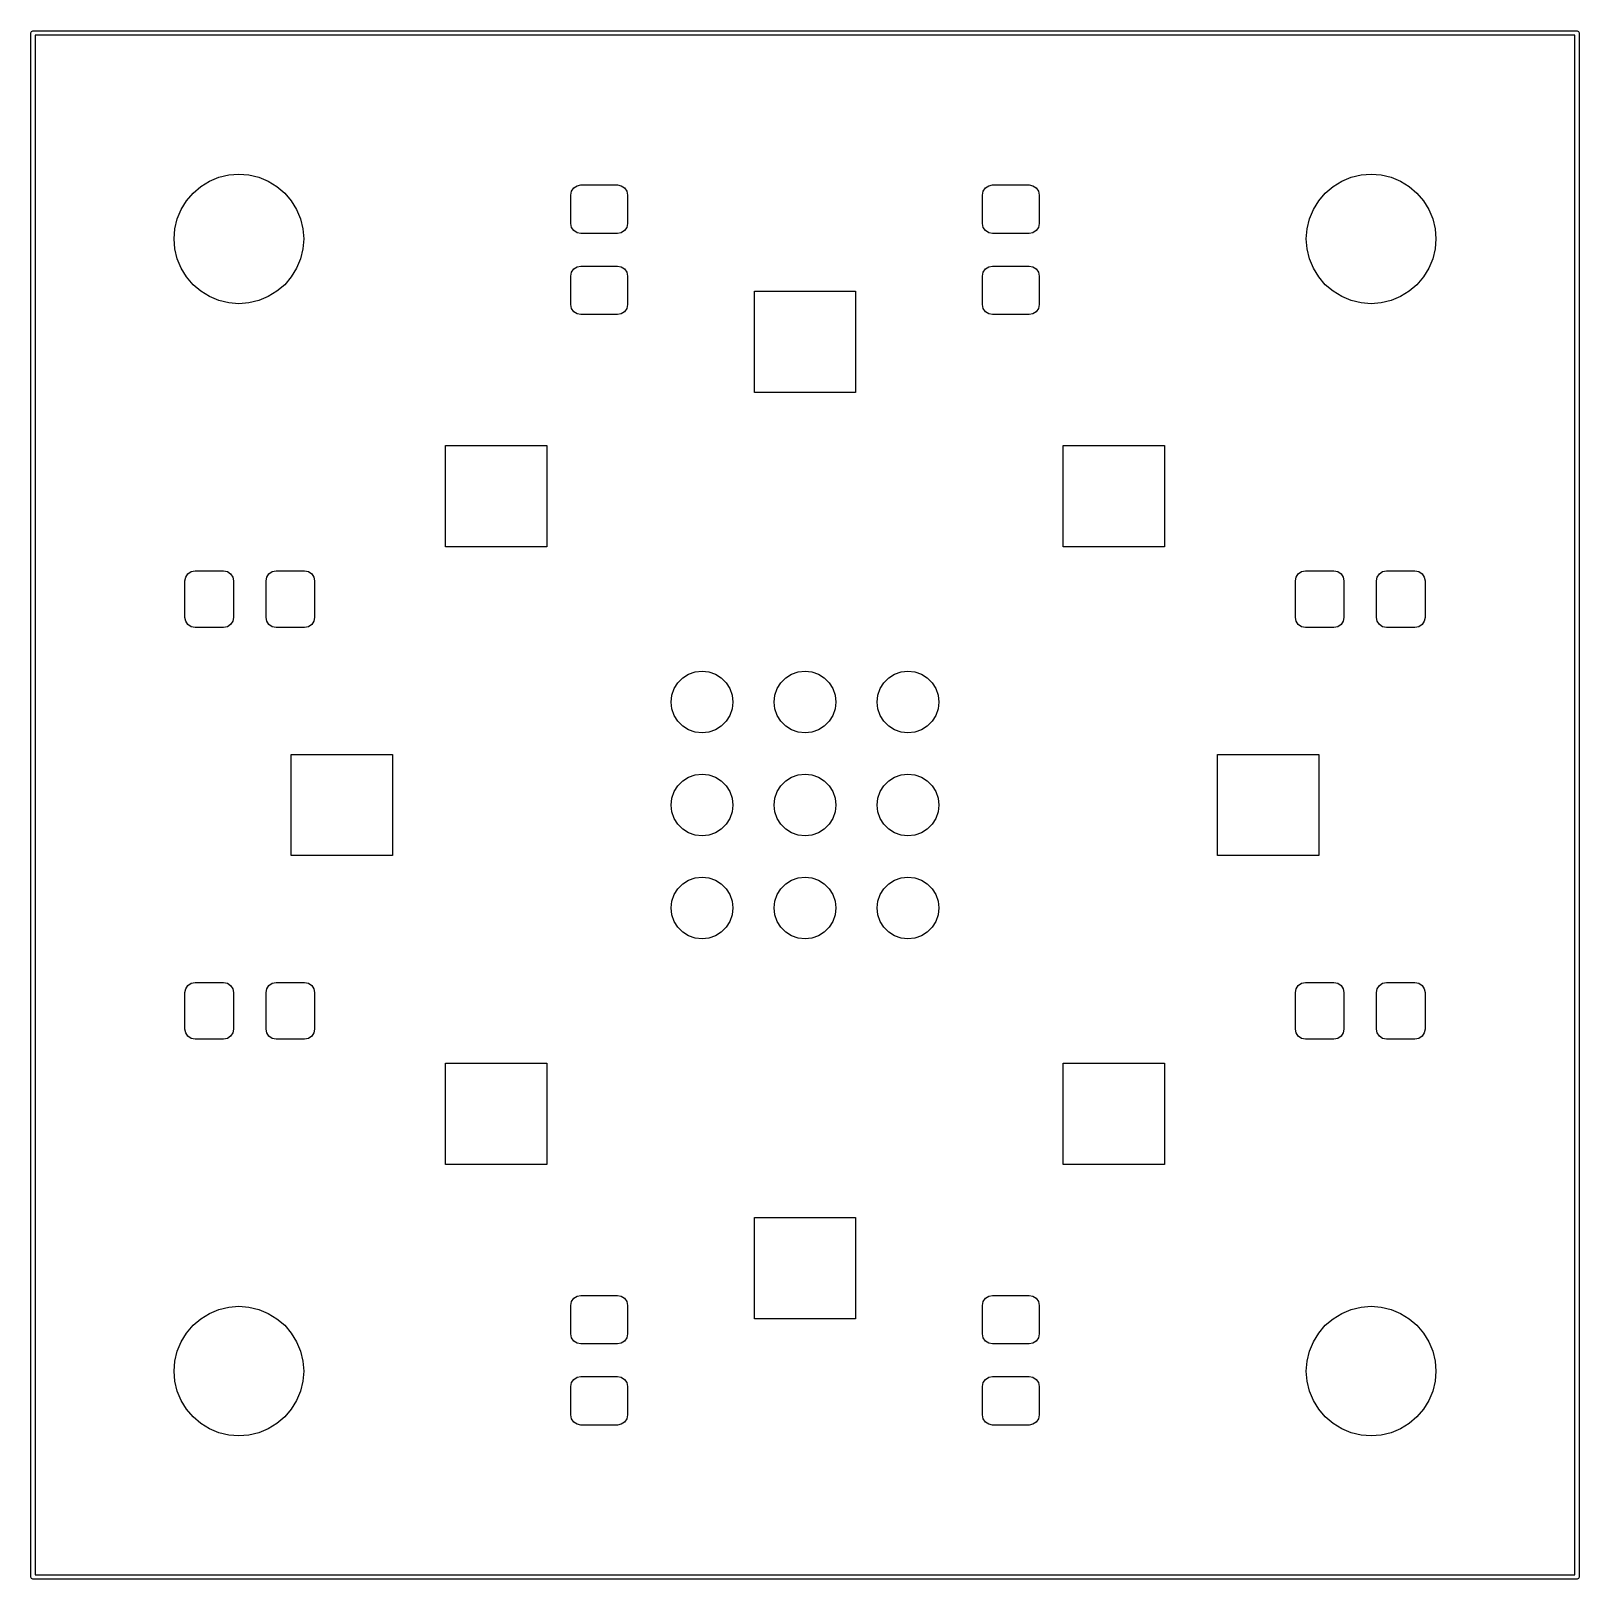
# Model space of a CAD drawing. Extents: x 5.25 to 6.75, y -4.95 to -3.45.
import ezdxf

# ---------------------------------------------------------------- set-up
doc = ezdxf.new("R2010")
doc.units = 0
doc.header["$MEASUREMENT"] = 0
doc.layers.add('BLACK', color=7, linetype='CONTINUOUS')

msp = doc.modelspace()

# ---------------------------------------------------------------- linework, layer by layer
at = {"layer": 'BLACK', "linetype": 'CONTINUOUS'}
for p, q in [((5.24803, -3.45), (5.24861, -3.44861)), ((5.24803, -4.95), (5.24803, -3.45)), ((5.24861, -3.44861), (5.25, -3.44803)), ((5.25, -3.44803), (6.75, -3.44803)), ((5.25197, -3.45197), (5.25197, -4.94803)), ((6.74803, -3.45197), (5.25197, -3.45197)), ((6.74803, -4.94803), (6.74803, -3.45197)), ((6.75, -3.44803), (6.75139, -3.44861)), ((6.75139, -3.44861), (6.75197, -3.45)), ((6.75197, -3.45), (6.75197, -4.95)), ((5.41297, -3.59904), (5.4214, -3.59387)), ((5.41297, -3.59904), (5.4214, -3.59387)), ((5.4214, -3.59387), (5.43053, -3.59009)), ((5.4214, -3.59387), (5.43053, -3.59009)), ((5.43053, -3.59009), (5.44015, -3.58778)), ((5.43053, -3.59009), (5.44015, -3.58778)), ((5.44015, -3.58778), (5.45, -3.58701)), ((5.44015, -3.58778), (5.45, -3.58701)), ((5.45, -3.58701), (5.45985, -3.58778)), ((5.45, -3.58701), (5.45985, -3.58778)), ((5.45985, -3.58778), (5.46947, -3.59009)), ((5.45985, -3.58778), (5.46947, -3.59009)), ((5.46947, -3.59009), (5.4786, -3.59387)), ((5.46947, -3.59009), (5.4786, -3.59387)), ((5.4786, -3.59387), (5.48703, -3.59904)), ((5.4786, -3.59387), (5.48703, -3.59904)), ((6.51297, -3.59904), (6.5214, -3.59387)), ((6.51297, -3.59904), (6.5214, -3.59387)), ((6.5214, -3.59387), (6.53053, -3.59009)), ((6.5214, -3.59387), (6.53053, -3.59009)), ((6.53053, -3.59009), (6.54015, -3.58778)), ((6.53053, -3.59009), (6.54015, -3.58778)), ((6.54015, -3.58778), (6.55, -3.58701)), ((6.54015, -3.58778), (6.55, -3.58701)), ((6.55, -3.58701), (6.55985, -3.58778)), ((6.55, -3.58701), (6.55985, -3.58778)), ((6.55985, -3.58778), (6.56947, -3.59009)), ((6.55985, -3.58778), (6.56947, -3.59009)), ((6.56947, -3.59009), (6.5786, -3.59387)), ((6.56947, -3.59009), (6.5786, -3.59387)), ((6.5786, -3.59387), (6.58703, -3.59904)), ((6.5786, -3.59387), (6.58703, -3.59904)), ((5.39904, -3.61297), (5.40546, -3.60546)), ((5.39904, -3.61297), (5.40546, -3.60546)), ((5.40546, -3.60546), (5.41297, -3.59904)), ((5.40546, -3.60546), (5.41297, -3.59904)), ((5.48703, -3.59904), (5.49454, -3.60546)), ((5.48703, -3.59904), (5.49454, -3.60546)), ((5.49454, -3.60546), (5.50096, -3.61297)), ((5.49454, -3.60546), (5.50096, -3.61297)), ((5.77244, -3.60748), (5.77319, -3.60371)), ((5.77244, -3.63504), (5.77244, -3.60748)), ((5.77319, -3.60371), (5.77532, -3.60052)), ((5.77532, -3.60052), (5.77852, -3.59839)), ((5.77852, -3.59839), (5.78228, -3.59764)), ((5.78228, -3.59764), (5.81772, -3.59764)), ((5.81772, -3.59764), (5.82148, -3.59839)), ((5.82148, -3.59839), (5.82468, -3.60052)), ((5.82468, -3.60052), (5.82681, -3.60371)), ((5.82681, -3.60371), (5.82756, -3.60748)), ((5.82756, -3.60748), (5.82756, -3.63504)), ((6.17244, -3.60748), (6.17319, -3.60371)), ((6.17244, -3.63504), (6.17244, -3.60748)), ((6.17319, -3.60371), (6.17532, -3.60052)), ((6.17532, -3.60052), (6.17852, -3.59839)), ((6.17852, -3.59839), (6.18228, -3.59764)), ((6.18228, -3.59764), (6.21772, -3.59764)), ((6.21772, -3.59764), (6.22148, -3.59839)), ((6.22148, -3.59839), (6.22468, -3.60052)), ((6.22468, -3.60052), (6.22681, -3.60371)), ((6.22681, -3.60371), (6.22756, -3.60748)), ((6.22756, -3.60748), (6.22756, -3.63504)), ((6.49904, -3.61297), (6.50546, -3.60546)), ((6.49904, -3.61297), (6.50546, -3.60546)), ((6.50546, -3.60546), (6.51297, -3.59904)), ((6.50546, -3.60546), (6.51297, -3.59904)), ((6.58703, -3.59904), (6.59454, -3.60546)), ((6.58703, -3.59904), (6.59454, -3.60546)), ((6.59454, -3.60546), (6.60096, -3.61297)), ((6.59454, -3.60546), (6.60096, -3.61297)), ((5.39009, -3.63053), (5.39387, -3.6214)), ((5.39009, -3.63053), (5.39387, -3.6214)), ((5.39387, -3.6214), (5.39904, -3.61297)), ((5.39387, -3.6214), (5.39904, -3.61297)), ((5.50096, -3.61297), (5.50613, -3.6214)), ((5.50096, -3.61297), (5.50613, -3.6214)), ((5.50613, -3.6214), (5.50991, -3.63053)), ((5.50613, -3.6214), (5.50991, -3.63053)), ((6.49009, -3.63053), (6.49387, -3.6214)), ((6.49009, -3.63053), (6.49387, -3.6214)), ((6.49387, -3.6214), (6.49904, -3.61297)), ((6.49387, -3.6214), (6.49904, -3.61297)), ((6.60096, -3.61297), (6.60613, -3.6214)), ((6.60096, -3.61297), (6.60613, -3.6214)), ((6.60613, -3.6214), (6.60991, -3.63053)), ((6.60613, -3.6214), (6.60991, -3.63053)), ((5.38778, -3.64015), (5.39009, -3.63053)), ((5.38778, -3.64015), (5.39009, -3.63053)), ((5.50991, -3.63053), (5.51222, -3.64015)), ((5.50991, -3.63053), (5.51222, -3.64015)), ((5.77319, -3.63881), (5.77244, -3.63504)), ((5.77532, -3.642), (5.77319, -3.63881)), ((5.82681, -3.63881), (5.82468, -3.642)), ((5.82756, -3.63504), (5.82681, -3.63881)), ((6.17319, -3.63881), (6.17244, -3.63504)), ((6.17532, -3.642), (6.17319, -3.63881)), ((6.22681, -3.63881), (6.22468, -3.642)), ((6.22756, -3.63504), (6.22681, -3.63881)), ((6.48778, -3.64015), (6.49009, -3.63053)), ((6.48778, -3.64015), (6.49009, -3.63053)), ((6.60991, -3.63053), (6.61222, -3.64015)), ((6.60991, -3.63053), (6.61222, -3.64015)), ((5.38701, -3.65), (5.38778, -3.64015)), ((5.38701, -3.65), (5.38778, -3.64015)), ((5.38778, -3.65985), (5.38701, -3.65)), ((5.38778, -3.65985), (5.38701, -3.65)), ((5.51222, -3.64015), (5.51299, -3.65)), ((5.51222, -3.64015), (5.51299, -3.65)), ((5.51299, -3.65), (5.51222, -3.65985)), ((5.51299, -3.65), (5.51222, -3.65985)), ((5.77852, -3.64413), (5.77532, -3.642)), ((5.78228, -3.64488), (5.77852, -3.64413)), ((5.81772, -3.64488), (5.78228, -3.64488)), ((5.82148, -3.64413), (5.81772, -3.64488)), ((5.82468, -3.642), (5.82148, -3.64413)), ((6.17852, -3.64413), (6.17532, -3.642)), ((6.18228, -3.64488), (6.17852, -3.64413)), ((6.21772, -3.64488), (6.18228, -3.64488)), ((6.22148, -3.64413), (6.21772, -3.64488)), ((6.22468, -3.642), (6.22148, -3.64413)), ((6.48701, -3.65), (6.48778, -3.64015)), ((6.48701, -3.65), (6.48778, -3.64015)), ((6.48778, -3.65985), (6.48701, -3.65)), ((6.48778, -3.65985), (6.48701, -3.65)), ((6.61222, -3.64015), (6.61299, -3.65)), ((6.61222, -3.64015), (6.61299, -3.65)), ((6.61299, -3.65), (6.61222, -3.65985)), ((6.61299, -3.65), (6.61222, -3.65985)), ((5.39009, -3.66947), (5.38778, -3.65985)), ((5.39009, -3.66947), (5.38778, -3.65985)), ((5.39387, -3.6786), (5.39009, -3.66947)), ((5.39387, -3.6786), (5.39009, -3.66947)), ((5.50991, -3.66947), (5.50613, -3.6786)), ((5.50991, -3.66947), (5.50613, -3.6786)), ((5.51222, -3.65985), (5.50991, -3.66947)), ((5.51222, -3.65985), (5.50991, -3.66947)), ((6.49009, -3.66947), (6.48778, -3.65985)), ((6.49009, -3.66947), (6.48778, -3.65985)), ((6.49387, -3.6786), (6.49009, -3.66947)), ((6.49387, -3.6786), (6.49009, -3.66947)), ((6.60991, -3.66947), (6.60613, -3.6786)), ((6.60991, -3.66947), (6.60613, -3.6786)), ((6.61222, -3.65985), (6.60991, -3.66947)), ((6.61222, -3.65985), (6.60991, -3.66947)), ((5.39904, -3.68703), (5.39387, -3.6786)), ((5.39904, -3.68703), (5.39387, -3.6786)), ((5.50613, -3.6786), (5.50096, -3.68703)), ((5.50613, -3.6786), (5.50096, -3.68703)), ((5.77244, -3.68622), (5.77319, -3.68245)), ((5.77319, -3.68245), (5.77532, -3.67926)), ((5.77532, -3.67926), (5.77852, -3.67713)), ((5.77852, -3.67713), (5.78228, -3.67638)), ((5.78228, -3.67638), (5.81772, -3.67638)), ((5.81772, -3.67638), (5.82148, -3.67713)), ((5.82148, -3.67713), (5.82468, -3.67926)), ((5.82468, -3.67926), (5.82681, -3.68245)), ((5.82681, -3.68245), (5.82756, -3.68622)), ((6.17244, -3.68622), (6.17319, -3.68245)), ((6.17319, -3.68245), (6.17532, -3.67926)), ((6.17532, -3.67926), (6.17852, -3.67713)), ((6.17852, -3.67713), (6.18228, -3.67638)), ((6.18228, -3.67638), (6.21772, -3.67638)), ((6.21772, -3.67638), (6.22148, -3.67713)), ((6.22148, -3.67713), (6.22468, -3.67926)), ((6.22468, -3.67926), (6.22681, -3.68245)), ((6.22681, -3.68245), (6.22756, -3.68622)), ((6.49904, -3.68703), (6.49387, -3.6786)), ((6.49904, -3.68703), (6.49387, -3.6786)), ((6.60613, -3.6786), (6.60096, -3.68703)), ((6.60613, -3.6786), (6.60096, -3.68703)), ((5.40546, -3.69454), (5.39904, -3.68703)), ((5.40546, -3.69454), (5.39904, -3.68703)), ((5.41297, -3.70096), (5.40546, -3.69454)), ((5.41297, -3.70096), (5.40546, -3.69454)), ((5.49454, -3.69454), (5.48703, -3.70096)), ((5.49454, -3.69454), (5.48703, -3.70096)), ((5.50096, -3.68703), (5.49454, -3.69454)), ((5.50096, -3.68703), (5.49454, -3.69454)), ((5.77244, -3.71378), (5.77244, -3.68622)), ((5.82756, -3.68622), (5.82756, -3.71378)), ((6.17244, -3.71378), (6.17244, -3.68622)), ((6.22756, -3.68622), (6.22756, -3.71378)), ((6.50546, -3.69454), (6.49904, -3.68703)), ((6.50546, -3.69454), (6.49904, -3.68703)), ((6.51297, -3.70096), (6.50546, -3.69454)), ((6.51297, -3.70096), (6.50546, -3.69454)), ((6.59454, -3.69454), (6.58703, -3.70096)), ((6.59454, -3.69454), (6.58703, -3.70096)), ((6.60096, -3.68703), (6.59454, -3.69454)), ((6.60096, -3.68703), (6.59454, -3.69454)), ((5.4214, -3.70613), (5.41297, -3.70096)), ((5.4214, -3.70613), (5.41297, -3.70096)), ((5.43053, -3.70991), (5.4214, -3.70613)), ((5.43053, -3.70991), (5.4214, -3.70613)), ((5.44015, -3.71222), (5.43053, -3.70991)), ((5.44015, -3.71222), (5.43053, -3.70991)), ((5.45, -3.71299), (5.44015, -3.71222)), ((5.45, -3.71299), (5.44015, -3.71222)), ((5.45985, -3.71222), (5.45, -3.71299)), ((5.45985, -3.71222), (5.45, -3.71299)), ((5.46947, -3.70991), (5.45985, -3.71222)), ((5.46947, -3.70991), (5.45985, -3.71222)), ((5.4786, -3.70613), (5.46947, -3.70991)), ((5.4786, -3.70613), (5.46947, -3.70991)), ((5.48703, -3.70096), (5.4786, -3.70613)), ((5.48703, -3.70096), (5.4786, -3.70613)), ((5.77319, -3.71755), (5.77244, -3.71378)), ((5.82756, -3.71378), (5.82681, -3.71755)), ((5.95079, -3.79921), (5.95079, -3.70079)), ((5.95079, -3.70079), (6.04921, -3.70079)), ((5.95079, -3.79921), (5.95079, -3.70079)), ((5.95079, -3.70079), (6.04921, -3.70079)), ((6.04921, -3.70079), (6.04921, -3.79921)), ((6.04921, -3.70079), (6.04921, -3.79921)), ((6.17319, -3.71755), (6.17244, -3.71378)), ((6.22756, -3.71378), (6.22681, -3.71755)), ((6.5214, -3.70613), (6.51297, -3.70096)), ((6.5214, -3.70613), (6.51297, -3.70096)), ((6.53053, -3.70991), (6.5214, -3.70613)), ((6.53053, -3.70991), (6.5214, -3.70613)), ((6.54015, -3.71222), (6.53053, -3.70991)), ((6.54015, -3.71222), (6.53053, -3.70991)), ((6.55, -3.71299), (6.54015, -3.71222)), ((6.55, -3.71299), (6.54015, -3.71222)), ((6.55985, -3.71222), (6.55, -3.71299)), ((6.55985, -3.71222), (6.55, -3.71299)), ((6.56947, -3.70991), (6.55985, -3.71222)), ((6.56947, -3.70991), (6.55985, -3.71222)), ((6.5786, -3.70613), (6.56947, -3.70991)), ((6.5786, -3.70613), (6.56947, -3.70991)), ((6.58703, -3.70096), (6.5786, -3.70613)), ((6.58703, -3.70096), (6.5786, -3.70613)), ((5.77532, -3.72074), (5.77319, -3.71755)), ((5.77852, -3.72287), (5.77532, -3.72074)), ((5.78228, -3.72362), (5.77852, -3.72287)), ((5.81772, -3.72362), (5.78228, -3.72362)), ((5.82148, -3.72287), (5.81772, -3.72362)), ((5.82468, -3.72074), (5.82148, -3.72287)), ((5.82681, -3.71755), (5.82468, -3.72074)), ((6.17532, -3.72074), (6.17319, -3.71755)), ((6.17852, -3.72287), (6.17532, -3.72074)), ((6.18228, -3.72362), (6.17852, -3.72287)), ((6.21772, -3.72362), (6.18228, -3.72362)), ((6.22148, -3.72287), (6.21772, -3.72362)), ((6.22468, -3.72074), (6.22148, -3.72287)), ((6.22681, -3.71755), (6.22468, -3.72074)), ((6.04921, -3.79921), (5.95079, -3.79921)), ((6.04921, -3.79921), (5.95079, -3.79921)), ((5.65079, -3.94921), (5.65079, -3.85079)), ((5.65079, -3.85079), (5.74921, -3.85079)), ((5.65079, -3.94921), (5.65079, -3.85079)), ((5.65079, -3.85079), (5.74921, -3.85079)), ((5.74921, -3.85079), (5.74921, -3.94921)), ((5.74921, -3.85079), (5.74921, -3.94921)), ((6.25079, -3.94921), (6.25079, -3.85079)), ((6.25079, -3.85079), (6.34921, -3.85079)), ((6.25079, -3.94921), (6.25079, -3.85079)), ((6.25079, -3.85079), (6.34921, -3.85079)), ((6.34921, -3.85079), (6.34921, -3.94921)), ((6.34921, -3.85079), (6.34921, -3.94921)), ((5.74921, -3.94921), (5.65079, -3.94921)), ((5.74921, -3.94921), (5.65079, -3.94921)), ((6.34921, -3.94921), (6.25079, -3.94921)), ((6.34921, -3.94921), (6.25079, -3.94921)), ((5.39764, -3.98228), (5.39839, -3.97852)), ((5.39764, -4.01772), (5.39764, -3.98228)), ((5.39839, -3.97852), (5.40052, -3.97532)), ((5.40052, -3.97532), (5.40371, -3.97319)), ((5.40371, -3.97319), (5.40748, -3.97244)), ((5.40748, -3.97244), (5.43504, -3.97244)), ((5.43504, -3.97244), (5.43881, -3.97319)), ((5.43881, -3.97319), (5.442, -3.97532)), ((5.442, -3.97532), (5.44413, -3.97852)), ((5.44413, -3.97852), (5.44488, -3.98228)), ((5.44488, -3.98228), (5.44488, -4.01772)), ((5.47638, -3.98228), (5.47713, -3.97852)), ((5.47638, -4.01772), (5.47638, -3.98228)), ((5.47713, -3.97852), (5.47926, -3.97532)), ((5.47926, -3.97532), (5.48245, -3.97319)), ((5.48245, -3.97319), (5.48622, -3.97244)), ((5.48622, -3.97244), (5.51378, -3.97244)), ((5.51378, -3.97244), (5.51755, -3.97319)), ((5.51755, -3.97319), (5.52074, -3.97532)), ((5.52074, -3.97532), (5.52287, -3.97852)), ((5.52287, -3.97852), (5.52362, -3.98228)), ((5.52362, -3.98228), (5.52362, -4.01772)), ((6.47638, -3.98228), (6.47713, -3.97852)), ((6.47638, -4.01772), (6.47638, -3.98228)), ((6.47713, -3.97852), (6.47926, -3.97532)), ((6.47926, -3.97532), (6.48245, -3.97319)), ((6.48245, -3.97319), (6.48622, -3.97244)), ((6.48622, -3.97244), (6.51378, -3.97244)), ((6.51378, -3.97244), (6.51755, -3.97319)), ((6.51755, -3.97319), (6.52074, -3.97532)), ((6.52074, -3.97532), (6.52287, -3.97852)), ((6.52287, -3.97852), (6.52362, -3.98228)), ((6.52362, -3.98228), (6.52362, -4.01772)), ((6.55512, -3.98228), (6.55587, -3.97852)), ((6.55512, -4.01772), (6.55512, -3.98228)), ((6.55587, -3.97852), (6.558, -3.97532)), ((6.558, -3.97532), (6.56119, -3.97319)), ((6.56119, -3.97319), (6.56496, -3.97244)), ((6.56496, -3.97244), (6.59252, -3.97244)), ((6.59252, -3.97244), (6.59629, -3.97319)), ((6.59629, -3.97319), (6.59948, -3.97532)), ((6.59948, -3.97532), (6.60161, -3.97852)), ((6.60161, -3.97852), (6.60236, -3.98228)), ((6.60236, -3.98228), (6.60236, -4.01772)), ((5.39839, -4.02148), (5.39764, -4.01772)), ((5.40052, -4.02468), (5.39839, -4.02148)), ((5.40371, -4.02681), (5.40052, -4.02468)), ((5.40748, -4.02756), (5.40371, -4.02681)), ((5.43504, -4.02756), (5.40748, -4.02756)), ((5.43881, -4.02681), (5.43504, -4.02756)), ((5.442, -4.02468), (5.43881, -4.02681)), ((5.44413, -4.02148), (5.442, -4.02468)), ((5.44488, -4.01772), (5.44413, -4.02148)), ((5.47713, -4.02148), (5.47638, -4.01772)), ((5.47926, -4.02468), (5.47713, -4.02148)), ((5.48245, -4.02681), (5.47926, -4.02468)), ((5.48622, -4.02756), (5.48245, -4.02681)), ((5.51378, -4.02756), (5.48622, -4.02756)), ((5.51755, -4.02681), (5.51378, -4.02756)), ((5.52074, -4.02468), (5.51755, -4.02681)), ((5.52287, -4.02148), (5.52074, -4.02468)), ((5.52362, -4.01772), (5.52287, -4.02148)), ((6.47713, -4.02148), (6.47638, -4.01772)), ((6.47926, -4.02468), (6.47713, -4.02148)), ((6.48245, -4.02681), (6.47926, -4.02468)), ((6.48622, -4.02756), (6.48245, -4.02681)), ((6.51378, -4.02756), (6.48622, -4.02756)), ((6.51755, -4.02681), (6.51378, -4.02756)), ((6.52074, -4.02468), (6.51755, -4.02681)), ((6.52287, -4.02148), (6.52074, -4.02468)), ((6.52362, -4.01772), (6.52287, -4.02148)), ((6.55587, -4.02148), (6.55512, -4.01772)), ((6.558, -4.02468), (6.55587, -4.02148)), ((6.56119, -4.02681), (6.558, -4.02468)), ((6.56496, -4.02756), (6.56119, -4.02681)), ((6.59252, -4.02756), (6.56496, -4.02756)), ((6.59629, -4.02681), (6.59252, -4.02756)), ((6.59948, -4.02468), (6.59629, -4.02681)), ((6.60161, -4.02148), (6.59948, -4.02468)), ((6.60236, -4.01772), (6.60161, -4.02148)), ((5.8813, -4.07655), (5.88698, -4.07297)), ((5.8813, -4.07655), (5.88698, -4.07297)), ((5.88698, -4.07297), (5.89332, -4.07075)), ((5.88698, -4.07297), (5.89332, -4.07075)), ((5.89332, -4.07075), (5.9, -4.07)), ((5.89332, -4.07075), (5.9, -4.07)), ((5.9, -4.07), (5.90668, -4.07075)), ((5.9, -4.07), (5.90668, -4.07075)), ((5.90668, -4.07075), (5.91302, -4.07297)), ((5.90668, -4.07075), (5.91302, -4.07297)), ((5.91302, -4.07297), (5.9187, -4.07655)), ((5.91302, -4.07297), (5.9187, -4.07655)), ((5.9813, -4.07655), (5.98698, -4.07297)), ((5.9813, -4.07655), (5.98698, -4.07297)), ((5.98698, -4.07297), (5.99332, -4.07075)), ((5.98698, -4.07297), (5.99332, -4.07075)), ((5.99332, -4.07075), (6, -4.07)), ((5.99332, -4.07075), (6, -4.07)), ((6, -4.07), (6.00668, -4.07075)), ((6, -4.07), (6.00668, -4.07075)), ((6.00668, -4.07075), (6.01302, -4.07297)), ((6.00668, -4.07075), (6.01302, -4.07297)), ((6.01302, -4.07297), (6.0187, -4.07655)), ((6.01302, -4.07297), (6.0187, -4.07655)), ((6.0813, -4.07655), (6.08698, -4.07297)), ((6.0813, -4.07655), (6.08698, -4.07297)), ((6.08698, -4.07297), (6.09332, -4.07075)), ((6.08698, -4.07297), (6.09332, -4.07075)), ((6.09332, -4.07075), (6.1, -4.07)), ((6.09332, -4.07075), (6.1, -4.07)), ((6.1, -4.07), (6.10668, -4.07075)), ((6.1, -4.07), (6.10668, -4.07075)), ((6.10668, -4.07075), (6.11302, -4.07297)), ((6.10668, -4.07075), (6.11302, -4.07297)), ((6.11302, -4.07297), (6.1187, -4.07655)), ((6.11302, -4.07297), (6.1187, -4.07655)), ((5.87075, -4.09332), (5.87297, -4.08698)), ((5.87075, -4.09332), (5.87297, -4.08698)), ((5.87297, -4.08698), (5.87655, -4.0813)), ((5.87297, -4.08698), (5.87655, -4.0813)), ((5.87655, -4.0813), (5.8813, -4.07655)), ((5.87655, -4.0813), (5.8813, -4.07655)), ((5.9187, -4.07655), (5.92345, -4.0813)), ((5.9187, -4.07655), (5.92345, -4.0813)), ((5.92345, -4.0813), (5.92703, -4.08698)), ((5.92345, -4.0813), (5.92703, -4.08698)), ((5.92703, -4.08698), (5.92925, -4.09332)), ((5.92703, -4.08698), (5.92925, -4.09332)), ((5.97075, -4.09332), (5.97297, -4.08698)), ((5.97075, -4.09332), (5.97297, -4.08698)), ((5.97297, -4.08698), (5.97655, -4.0813)), ((5.97297, -4.08698), (5.97655, -4.0813)), ((5.97655, -4.0813), (5.9813, -4.07655)), ((5.97655, -4.0813), (5.9813, -4.07655)), ((6.0187, -4.07655), (6.02345, -4.0813)), ((6.0187, -4.07655), (6.02345, -4.0813)), ((6.02345, -4.0813), (6.02703, -4.08698)), ((6.02345, -4.0813), (6.02703, -4.08698)), ((6.02703, -4.08698), (6.02925, -4.09332)), ((6.02703, -4.08698), (6.02925, -4.09332)), ((6.07075, -4.09332), (6.07297, -4.08698)), ((6.07075, -4.09332), (6.07297, -4.08698)), ((6.07297, -4.08698), (6.07655, -4.0813)), ((6.07297, -4.08698), (6.07655, -4.0813)), ((6.07655, -4.0813), (6.0813, -4.07655)), ((6.07655, -4.0813), (6.0813, -4.07655)), ((6.1187, -4.07655), (6.12345, -4.0813)), ((6.1187, -4.07655), (6.12345, -4.0813)), ((6.12345, -4.0813), (6.12703, -4.08698)), ((6.12345, -4.0813), (6.12703, -4.08698)), ((6.12703, -4.08698), (6.12925, -4.09332)), ((6.12703, -4.08698), (6.12925, -4.09332)), ((5.87, -4.1), (5.87075, -4.09332)), ((5.87, -4.1), (5.87075, -4.09332)), ((5.87075, -4.10668), (5.87, -4.1)), ((5.87075, -4.10668), (5.87, -4.1)), ((5.92925, -4.09332), (5.93, -4.1)), ((5.92925, -4.09332), (5.93, -4.1)), ((5.93, -4.1), (5.92925, -4.10668)), ((5.93, -4.1), (5.92925, -4.10668)), ((5.97, -4.1), (5.97075, -4.09332)), ((5.97, -4.1), (5.97075, -4.09332)), ((5.97075, -4.10668), (5.97, -4.1)), ((5.97075, -4.10668), (5.97, -4.1)), ((6.02925, -4.09332), (6.03, -4.1)), ((6.02925, -4.09332), (6.03, -4.1)), ((6.03, -4.1), (6.02925, -4.10668)), ((6.03, -4.1), (6.02925, -4.10668)), ((6.07, -4.1), (6.07075, -4.09332)), ((6.07, -4.1), (6.07075, -4.09332)), ((6.07075, -4.10668), (6.07, -4.1)), ((6.07075, -4.10668), (6.07, -4.1)), ((6.12925, -4.09332), (6.13, -4.1)), ((6.12925, -4.09332), (6.13, -4.1)), ((6.13, -4.1), (6.12925, -4.10668)), ((6.13, -4.1), (6.12925, -4.10668)), ((5.87297, -4.11302), (5.87075, -4.10668)), ((5.87297, -4.11302), (5.87075, -4.10668)), ((5.87655, -4.1187), (5.87297, -4.11302)), ((5.87655, -4.1187), (5.87297, -4.11302)), ((5.8813, -4.12345), (5.87655, -4.1187)), ((5.8813, -4.12345), (5.87655, -4.1187)), ((5.92345, -4.1187), (5.9187, -4.12345)), ((5.92345, -4.1187), (5.9187, -4.12345)), ((5.92703, -4.11302), (5.92345, -4.1187)), ((5.92703, -4.11302), (5.92345, -4.1187)), ((5.92925, -4.10668), (5.92703, -4.11302)), ((5.92925, -4.10668), (5.92703, -4.11302)), ((5.97297, -4.11302), (5.97075, -4.10668)), ((5.97297, -4.11302), (5.97075, -4.10668)), ((5.97655, -4.1187), (5.97297, -4.11302)), ((5.97655, -4.1187), (5.97297, -4.11302)), ((5.9813, -4.12345), (5.97655, -4.1187)), ((5.9813, -4.12345), (5.97655, -4.1187)), ((6.02345, -4.1187), (6.0187, -4.12345)), ((6.02345, -4.1187), (6.0187, -4.12345)), ((6.02703, -4.11302), (6.02345, -4.1187)), ((6.02703, -4.11302), (6.02345, -4.1187)), ((6.02925, -4.10668), (6.02703, -4.11302)), ((6.02925, -4.10668), (6.02703, -4.11302)), ((6.07297, -4.11302), (6.07075, -4.10668)), ((6.07297, -4.11302), (6.07075, -4.10668)), ((6.07655, -4.1187), (6.07297, -4.11302)), ((6.07655, -4.1187), (6.07297, -4.11302)), ((6.0813, -4.12345), (6.07655, -4.1187)), ((6.0813, -4.12345), (6.07655, -4.1187)), ((6.12345, -4.1187), (6.1187, -4.12345)), ((6.12345, -4.1187), (6.1187, -4.12345)), ((6.12703, -4.11302), (6.12345, -4.1187)), ((6.12703, -4.11302), (6.12345, -4.1187)), ((6.12925, -4.10668), (6.12703, -4.11302)), ((6.12925, -4.10668), (6.12703, -4.11302)), ((5.88698, -4.12703), (5.8813, -4.12345)), ((5.88698, -4.12703), (5.8813, -4.12345)), ((5.89332, -4.12925), (5.88698, -4.12703)), ((5.89332, -4.12925), (5.88698, -4.12703)), ((5.9, -4.13), (5.89332, -4.12925)), ((5.9, -4.13), (5.89332, -4.12925)), ((5.90668, -4.12925), (5.9, -4.13)), ((5.90668, -4.12925), (5.9, -4.13)), ((5.91302, -4.12703), (5.90668, -4.12925)), ((5.91302, -4.12703), (5.90668, -4.12925)), ((5.9187, -4.12345), (5.91302, -4.12703)), ((5.9187, -4.12345), (5.91302, -4.12703)), ((5.98698, -4.12703), (5.9813, -4.12345)), ((5.98698, -4.12703), (5.9813, -4.12345)), ((5.99332, -4.12925), (5.98698, -4.12703)), ((5.99332, -4.12925), (5.98698, -4.12703)), ((6, -4.13), (5.99332, -4.12925)), ((6, -4.13), (5.99332, -4.12925)), ((6.00668, -4.12925), (6, -4.13)), ((6.00668, -4.12925), (6, -4.13)), ((6.01302, -4.12703), (6.00668, -4.12925)), ((6.01302, -4.12703), (6.00668, -4.12925)), ((6.0187, -4.12345), (6.01302, -4.12703)), ((6.0187, -4.12345), (6.01302, -4.12703)), ((6.08698, -4.12703), (6.0813, -4.12345)), ((6.08698, -4.12703), (6.0813, -4.12345)), ((6.09332, -4.12925), (6.08698, -4.12703)), ((6.09332, -4.12925), (6.08698, -4.12703)), ((6.1, -4.13), (6.09332, -4.12925)), ((6.1, -4.13), (6.09332, -4.12925)), ((6.10668, -4.12925), (6.1, -4.13)), ((6.10668, -4.12925), (6.1, -4.13)), ((6.11302, -4.12703), (6.10668, -4.12925)), ((6.11302, -4.12703), (6.10668, -4.12925)), ((6.1187, -4.12345), (6.11302, -4.12703)), ((6.1187, -4.12345), (6.11302, -4.12703)), ((5.50079, -4.24921), (5.50079, -4.15079)), ((5.50079, -4.15079), (5.59921, -4.15079)), ((5.50079, -4.24921), (5.50079, -4.15079)), ((5.50079, -4.15079), (5.59921, -4.15079)), ((5.59921, -4.15079), (5.59921, -4.24921)), ((5.59921, -4.15079), (5.59921, -4.24921)), ((6.40079, -4.24921), (6.40079, -4.15079)), ((6.40079, -4.15079), (6.49921, -4.15079)), ((6.40079, -4.24921), (6.40079, -4.15079)), ((6.40079, -4.15079), (6.49921, -4.15079)), ((6.49921, -4.15079), (6.49921, -4.24921)), ((6.49921, -4.15079), (6.49921, -4.24921)), ((5.87655, -4.1813), (5.8813, -4.17655)), ((5.87655, -4.1813), (5.8813, -4.17655)), ((5.8813, -4.17655), (5.88698, -4.17297)), ((5.8813, -4.17655), (5.88698, -4.17297)), ((5.88698, -4.17297), (5.89332, -4.17075)), ((5.88698, -4.17297), (5.89332, -4.17075)), ((5.89332, -4.17075), (5.9, -4.17)), ((5.89332, -4.17075), (5.9, -4.17)), ((5.9, -4.17), (5.90668, -4.17075)), ((5.9, -4.17), (5.90668, -4.17075)), ((5.90668, -4.17075), (5.91302, -4.17297)), ((5.90668, -4.17075), (5.91302, -4.17297)), ((5.91302, -4.17297), (5.9187, -4.17655)), ((5.91302, -4.17297), (5.9187, -4.17655)), ((5.9187, -4.17655), (5.92345, -4.1813)), ((5.9187, -4.17655), (5.92345, -4.1813)), ((5.97655, -4.1813), (5.9813, -4.17655)), ((5.97655, -4.1813), (5.9813, -4.17655)), ((5.9813, -4.17655), (5.98698, -4.17297)), ((5.9813, -4.17655), (5.98698, -4.17297)), ((5.98698, -4.17297), (5.99332, -4.17075)), ((5.98698, -4.17297), (5.99332, -4.17075)), ((5.99332, -4.17075), (6, -4.17)), ((5.99332, -4.17075), (6, -4.17)), ((6, -4.17), (6.00668, -4.17075)), ((6, -4.17), (6.00668, -4.17075)), ((6.00668, -4.17075), (6.01302, -4.17297)), ((6.00668, -4.17075), (6.01302, -4.17297)), ((6.01302, -4.17297), (6.0187, -4.17655)), ((6.01302, -4.17297), (6.0187, -4.17655)), ((6.0187, -4.17655), (6.02345, -4.1813)), ((6.0187, -4.17655), (6.02345, -4.1813)), ((6.07655, -4.1813), (6.0813, -4.17655)), ((6.07655, -4.1813), (6.0813, -4.17655)), ((6.0813, -4.17655), (6.08698, -4.17297)), ((6.0813, -4.17655), (6.08698, -4.17297)), ((6.08698, -4.17297), (6.09332, -4.17075)), ((6.08698, -4.17297), (6.09332, -4.17075)), ((6.09332, -4.17075), (6.1, -4.17)), ((6.09332, -4.17075), (6.1, -4.17)), ((6.1, -4.17), (6.10668, -4.17075)), ((6.1, -4.17), (6.10668, -4.17075)), ((6.10668, -4.17075), (6.11302, -4.17297)), ((6.10668, -4.17075), (6.11302, -4.17297)), ((6.11302, -4.17297), (6.1187, -4.17655)), ((6.11302, -4.17297), (6.1187, -4.17655)), ((6.1187, -4.17655), (6.12345, -4.1813)), ((6.1187, -4.17655), (6.12345, -4.1813)), ((5.87, -4.2), (5.87075, -4.19332)), ((5.87, -4.2), (5.87075, -4.19332)), ((5.87075, -4.19332), (5.87297, -4.18698)), ((5.87075, -4.19332), (5.87297, -4.18698)), ((5.87297, -4.18698), (5.87655, -4.1813)), ((5.87297, -4.18698), (5.87655, -4.1813)), ((5.92345, -4.1813), (5.92703, -4.18698)), ((5.92345, -4.1813), (5.92703, -4.18698)), ((5.92703, -4.18698), (5.92925, -4.19332)), ((5.92703, -4.18698), (5.92925, -4.19332)), ((5.92925, -4.19332), (5.93, -4.2)), ((5.92925, -4.19332), (5.93, -4.2)), ((5.97, -4.2), (5.97075, -4.19332)), ((5.97, -4.2), (5.97075, -4.19332)), ((5.97075, -4.19332), (5.97297, -4.18698)), ((5.97075, -4.19332), (5.97297, -4.18698)), ((5.97297, -4.18698), (5.97655, -4.1813)), ((5.97297, -4.18698), (5.97655, -4.1813)), ((6.02345, -4.1813), (6.02703, -4.18698)), ((6.02345, -4.1813), (6.02703, -4.18698)), ((6.02703, -4.18698), (6.02925, -4.19332)), ((6.02703, -4.18698), (6.02925, -4.19332)), ((6.02925, -4.19332), (6.03, -4.2)), ((6.02925, -4.19332), (6.03, -4.2)), ((6.07, -4.2), (6.07075, -4.19332)), ((6.07, -4.2), (6.07075, -4.19332)), ((6.07075, -4.19332), (6.07297, -4.18698)), ((6.07075, -4.19332), (6.07297, -4.18698)), ((6.07297, -4.18698), (6.07655, -4.1813)), ((6.07297, -4.18698), (6.07655, -4.1813)), ((6.12345, -4.1813), (6.12703, -4.18698)), ((6.12345, -4.1813), (6.12703, -4.18698)), ((6.12703, -4.18698), (6.12925, -4.19332)), ((6.12703, -4.18698), (6.12925, -4.19332)), ((6.12925, -4.19332), (6.13, -4.2)), ((6.12925, -4.19332), (6.13, -4.2)), ((5.87075, -4.20668), (5.87, -4.2)), ((5.87075, -4.20668), (5.87, -4.2)), ((5.87297, -4.21302), (5.87075, -4.20668)), ((5.87297, -4.21302), (5.87075, -4.20668)), ((5.92925, -4.20668), (5.92703, -4.21302)), ((5.92925, -4.20668), (5.92703, -4.21302)), ((5.93, -4.2), (5.92925, -4.20668)), ((5.93, -4.2), (5.92925, -4.20668)), ((5.97075, -4.20668), (5.97, -4.2)), ((5.97075, -4.20668), (5.97, -4.2)), ((5.97297, -4.21302), (5.97075, -4.20668)), ((5.97297, -4.21302), (5.97075, -4.20668)), ((6.02925, -4.20668), (6.02703, -4.21302)), ((6.02925, -4.20668), (6.02703, -4.21302)), ((6.03, -4.2), (6.02925, -4.20668)), ((6.03, -4.2), (6.02925, -4.20668)), ((6.07075, -4.20668), (6.07, -4.2)), ((6.07075, -4.20668), (6.07, -4.2)), ((6.07297, -4.21302), (6.07075, -4.20668)), ((6.07297, -4.21302), (6.07075, -4.20668)), ((6.12925, -4.20668), (6.12703, -4.21302)), ((6.12925, -4.20668), (6.12703, -4.21302)), ((6.13, -4.2), (6.12925, -4.20668)), ((6.13, -4.2), (6.12925, -4.20668)), ((5.87655, -4.2187), (5.87297, -4.21302)), ((5.87655, -4.2187), (5.87297, -4.21302)), ((5.8813, -4.22345), (5.87655, -4.2187)), ((5.8813, -4.22345), (5.87655, -4.2187)), ((5.88698, -4.22703), (5.8813, -4.22345)), ((5.88698, -4.22703), (5.8813, -4.22345)), ((5.9187, -4.22345), (5.91302, -4.22703)), ((5.9187, -4.22345), (5.91302, -4.22703)), ((5.92345, -4.2187), (5.9187, -4.22345)), ((5.92345, -4.2187), (5.9187, -4.22345)), ((5.92703, -4.21302), (5.92345, -4.2187)), ((5.92703, -4.21302), (5.92345, -4.2187)), ((5.97655, -4.2187), (5.97297, -4.21302)), ((5.97655, -4.2187), (5.97297, -4.21302)), ((5.9813, -4.22345), (5.97655, -4.2187)), ((5.9813, -4.22345), (5.97655, -4.2187)), ((5.98698, -4.22703), (5.9813, -4.22345)), ((5.98698, -4.22703), (5.9813, -4.22345)), ((6.0187, -4.22345), (6.01302, -4.22703)), ((6.0187, -4.22345), (6.01302, -4.22703)), ((6.02345, -4.2187), (6.0187, -4.22345)), ((6.02345, -4.2187), (6.0187, -4.22345)), ((6.02703, -4.21302), (6.02345, -4.2187)), ((6.02703, -4.21302), (6.02345, -4.2187)), ((6.07655, -4.2187), (6.07297, -4.21302)), ((6.07655, -4.2187), (6.07297, -4.21302)), ((6.0813, -4.22345), (6.07655, -4.2187)), ((6.0813, -4.22345), (6.07655, -4.2187)), ((6.08698, -4.22703), (6.0813, -4.22345)), ((6.08698, -4.22703), (6.0813, -4.22345)), ((6.1187, -4.22345), (6.11302, -4.22703)), ((6.1187, -4.22345), (6.11302, -4.22703)), ((6.12345, -4.2187), (6.1187, -4.22345)), ((6.12345, -4.2187), (6.1187, -4.22345)), ((6.12703, -4.21302), (6.12345, -4.2187)), ((6.12703, -4.21302), (6.12345, -4.2187)), ((5.89332, -4.22925), (5.88698, -4.22703)), ((5.89332, -4.22925), (5.88698, -4.22703)), ((5.9, -4.23), (5.89332, -4.22925)), ((5.9, -4.23), (5.89332, -4.22925)), ((5.90668, -4.22925), (5.9, -4.23)), ((5.90668, -4.22925), (5.9, -4.23)), ((5.91302, -4.22703), (5.90668, -4.22925)), ((5.91302, -4.22703), (5.90668, -4.22925)), ((5.99332, -4.22925), (5.98698, -4.22703)), ((5.99332, -4.22925), (5.98698, -4.22703)), ((6, -4.23), (5.99332, -4.22925)), ((6, -4.23), (5.99332, -4.22925)), ((6.00668, -4.22925), (6, -4.23)), ((6.00668, -4.22925), (6, -4.23)), ((6.01302, -4.22703), (6.00668, -4.22925)), ((6.01302, -4.22703), (6.00668, -4.22925)), ((6.09332, -4.22925), (6.08698, -4.22703)), ((6.09332, -4.22925), (6.08698, -4.22703)), ((6.1, -4.23), (6.09332, -4.22925)), ((6.1, -4.23), (6.09332, -4.22925)), ((6.10668, -4.22925), (6.1, -4.23)), ((6.10668, -4.22925), (6.1, -4.23)), ((6.11302, -4.22703), (6.10668, -4.22925)), ((6.11302, -4.22703), (6.10668, -4.22925)), ((5.59921, -4.24921), (5.50079, -4.24921)), ((5.59921, -4.24921), (5.50079, -4.24921)), ((6.49921, -4.24921), (6.40079, -4.24921)), ((6.49921, -4.24921), (6.40079, -4.24921)), ((5.88698, -4.27297), (5.89332, -4.27075)), ((5.88698, -4.27297), (5.89332, -4.27075)), ((5.89332, -4.27075), (5.9, -4.27)), ((5.89332, -4.27075), (5.9, -4.27)), ((5.9, -4.27), (5.90668, -4.27075)), ((5.9, -4.27), (5.90668, -4.27075)), ((5.90668, -4.27075), (5.91302, -4.27297)), ((5.90668, -4.27075), (5.91302, -4.27297)), ((5.98698, -4.27297), (5.99332, -4.27075)), ((5.98698, -4.27297), (5.99332, -4.27075)), ((5.99332, -4.27075), (6, -4.27)), ((5.99332, -4.27075), (6, -4.27)), ((6, -4.27), (6.00668, -4.27075)), ((6, -4.27), (6.00668, -4.27075)), ((6.00668, -4.27075), (6.01302, -4.27297)), ((6.00668, -4.27075), (6.01302, -4.27297)), ((6.08698, -4.27297), (6.09332, -4.27075)), ((6.08698, -4.27297), (6.09332, -4.27075)), ((6.09332, -4.27075), (6.1, -4.27)), ((6.09332, -4.27075), (6.1, -4.27)), ((6.1, -4.27), (6.10668, -4.27075)), ((6.1, -4.27), (6.10668, -4.27075)), ((6.10668, -4.27075), (6.11302, -4.27297)), ((6.10668, -4.27075), (6.11302, -4.27297)), ((5.87297, -4.28698), (5.87655, -4.2813)), ((5.87297, -4.28698), (5.87655, -4.2813)), ((5.87655, -4.2813), (5.8813, -4.27655)), ((5.87655, -4.2813), (5.8813, -4.27655)), ((5.8813, -4.27655), (5.88698, -4.27297)), ((5.8813, -4.27655), (5.88698, -4.27297)), ((5.91302, -4.27297), (5.9187, -4.27655)), ((5.91302, -4.27297), (5.9187, -4.27655)), ((5.9187, -4.27655), (5.92345, -4.2813)), ((5.9187, -4.27655), (5.92345, -4.2813)), ((5.92345, -4.2813), (5.92703, -4.28698)), ((5.92345, -4.2813), (5.92703, -4.28698)), ((5.97297, -4.28698), (5.97655, -4.2813)), ((5.97297, -4.28698), (5.97655, -4.2813)), ((5.97655, -4.2813), (5.9813, -4.27655)), ((5.97655, -4.2813), (5.9813, -4.27655)), ((5.9813, -4.27655), (5.98698, -4.27297)), ((5.9813, -4.27655), (5.98698, -4.27297)), ((6.01302, -4.27297), (6.0187, -4.27655)), ((6.01302, -4.27297), (6.0187, -4.27655)), ((6.0187, -4.27655), (6.02345, -4.2813)), ((6.0187, -4.27655), (6.02345, -4.2813)), ((6.02345, -4.2813), (6.02703, -4.28698)), ((6.02345, -4.2813), (6.02703, -4.28698)), ((6.07297, -4.28698), (6.07655, -4.2813)), ((6.07297, -4.28698), (6.07655, -4.2813)), ((6.07655, -4.2813), (6.0813, -4.27655)), ((6.07655, -4.2813), (6.0813, -4.27655)), ((6.0813, -4.27655), (6.08698, -4.27297)), ((6.0813, -4.27655), (6.08698, -4.27297)), ((6.11302, -4.27297), (6.1187, -4.27655)), ((6.11302, -4.27297), (6.1187, -4.27655)), ((6.1187, -4.27655), (6.12345, -4.2813)), ((6.1187, -4.27655), (6.12345, -4.2813)), ((6.12345, -4.2813), (6.12703, -4.28698)), ((6.12345, -4.2813), (6.12703, -4.28698)), ((5.87, -4.3), (5.87075, -4.29332)), ((5.87, -4.3), (5.87075, -4.29332)), ((5.87075, -4.30668), (5.87, -4.3)), ((5.87075, -4.30668), (5.87, -4.3)), ((5.87075, -4.29332), (5.87297, -4.28698)), ((5.87075, -4.29332), (5.87297, -4.28698)), ((5.92703, -4.28698), (5.92925, -4.29332)), ((5.92703, -4.28698), (5.92925, -4.29332)), ((5.92925, -4.29332), (5.93, -4.3)), ((5.92925, -4.29332), (5.93, -4.3)), ((5.93, -4.3), (5.92925, -4.30668)), ((5.93, -4.3), (5.92925, -4.30668)), ((5.97, -4.3), (5.97075, -4.29332)), ((5.97, -4.3), (5.97075, -4.29332)), ((5.97075, -4.30668), (5.97, -4.3)), ((5.97075, -4.30668), (5.97, -4.3)), ((5.97075, -4.29332), (5.97297, -4.28698)), ((5.97075, -4.29332), (5.97297, -4.28698)), ((6.02703, -4.28698), (6.02925, -4.29332)), ((6.02703, -4.28698), (6.02925, -4.29332)), ((6.02925, -4.29332), (6.03, -4.3)), ((6.02925, -4.29332), (6.03, -4.3)), ((6.03, -4.3), (6.02925, -4.30668)), ((6.03, -4.3), (6.02925, -4.30668)), ((6.07, -4.3), (6.07075, -4.29332)), ((6.07, -4.3), (6.07075, -4.29332)), ((6.07075, -4.30668), (6.07, -4.3)), ((6.07075, -4.30668), (6.07, -4.3)), ((6.07075, -4.29332), (6.07297, -4.28698)), ((6.07075, -4.29332), (6.07297, -4.28698)), ((6.12703, -4.28698), (6.12925, -4.29332)), ((6.12703, -4.28698), (6.12925, -4.29332)), ((6.12925, -4.29332), (6.13, -4.3)), ((6.12925, -4.29332), (6.13, -4.3)), ((6.13, -4.3), (6.12925, -4.30668)), ((6.13, -4.3), (6.12925, -4.30668)), ((5.87297, -4.31302), (5.87075, -4.30668)), ((5.87297, -4.31302), (5.87075, -4.30668)), ((5.87655, -4.3187), (5.87297, -4.31302)), ((5.87655, -4.3187), (5.87297, -4.31302)), ((5.92703, -4.31302), (5.92345, -4.3187)), ((5.92703, -4.31302), (5.92345, -4.3187)), ((5.92925, -4.30668), (5.92703, -4.31302)), ((5.92925, -4.30668), (5.92703, -4.31302)), ((5.97297, -4.31302), (5.97075, -4.30668)), ((5.97297, -4.31302), (5.97075, -4.30668)), ((5.97655, -4.3187), (5.97297, -4.31302)), ((5.97655, -4.3187), (5.97297, -4.31302)), ((6.02703, -4.31302), (6.02345, -4.3187)), ((6.02703, -4.31302), (6.02345, -4.3187)), ((6.02925, -4.30668), (6.02703, -4.31302)), ((6.02925, -4.30668), (6.02703, -4.31302)), ((6.07297, -4.31302), (6.07075, -4.30668)), ((6.07297, -4.31302), (6.07075, -4.30668)), ((6.07655, -4.3187), (6.07297, -4.31302)), ((6.07655, -4.3187), (6.07297, -4.31302)), ((6.12703, -4.31302), (6.12345, -4.3187)), ((6.12703, -4.31302), (6.12345, -4.3187)), ((6.12925, -4.30668), (6.12703, -4.31302)), ((6.12925, -4.30668), (6.12703, -4.31302)), ((5.8813, -4.32345), (5.87655, -4.3187)), ((5.8813, -4.32345), (5.87655, -4.3187)), ((5.88698, -4.32703), (5.8813, -4.32345)), ((5.88698, -4.32703), (5.8813, -4.32345)), ((5.89332, -4.32925), (5.88698, -4.32703)), ((5.89332, -4.32925), (5.88698, -4.32703)), ((5.9, -4.33), (5.89332, -4.32925)), ((5.9, -4.33), (5.89332, -4.32925)), ((5.90668, -4.32925), (5.9, -4.33)), ((5.90668, -4.32925), (5.9, -4.33)), ((5.91302, -4.32703), (5.90668, -4.32925)), ((5.91302, -4.32703), (5.90668, -4.32925)), ((5.9187, -4.32345), (5.91302, -4.32703)), ((5.9187, -4.32345), (5.91302, -4.32703)), ((5.92345, -4.3187), (5.9187, -4.32345)), ((5.92345, -4.3187), (5.9187, -4.32345)), ((5.9813, -4.32345), (5.97655, -4.3187)), ((5.9813, -4.32345), (5.97655, -4.3187)), ((5.98698, -4.32703), (5.9813, -4.32345)), ((5.98698, -4.32703), (5.9813, -4.32345)), ((5.99332, -4.32925), (5.98698, -4.32703)), ((5.99332, -4.32925), (5.98698, -4.32703)), ((6, -4.33), (5.99332, -4.32925)), ((6, -4.33), (5.99332, -4.32925)), ((6.00668, -4.32925), (6, -4.33)), ((6.00668, -4.32925), (6, -4.33)), ((6.01302, -4.32703), (6.00668, -4.32925)), ((6.01302, -4.32703), (6.00668, -4.32925)), ((6.0187, -4.32345), (6.01302, -4.32703)), ((6.0187, -4.32345), (6.01302, -4.32703)), ((6.02345, -4.3187), (6.0187, -4.32345)), ((6.02345, -4.3187), (6.0187, -4.32345)), ((6.0813, -4.32345), (6.07655, -4.3187)), ((6.0813, -4.32345), (6.07655, -4.3187)), ((6.08698, -4.32703), (6.0813, -4.32345)), ((6.08698, -4.32703), (6.0813, -4.32345)), ((6.09332, -4.32925), (6.08698, -4.32703)), ((6.09332, -4.32925), (6.08698, -4.32703)), ((6.1, -4.33), (6.09332, -4.32925)), ((6.1, -4.33), (6.09332, -4.32925)), ((6.10668, -4.32925), (6.1, -4.33)), ((6.10668, -4.32925), (6.1, -4.33)), ((6.11302, -4.32703), (6.10668, -4.32925)), ((6.11302, -4.32703), (6.10668, -4.32925)), ((6.1187, -4.32345), (6.11302, -4.32703)), ((6.1187, -4.32345), (6.11302, -4.32703)), ((6.12345, -4.3187), (6.1187, -4.32345)), ((6.12345, -4.3187), (6.1187, -4.32345)), ((5.39839, -4.37852), (5.40052, -4.37532)), ((5.40052, -4.37532), (5.40371, -4.37319)), ((5.40371, -4.37319), (5.40748, -4.37244)), ((5.40748, -4.37244), (5.43504, -4.37244)), ((5.43504, -4.37244), (5.43881, -4.37319)), ((5.43881, -4.37319), (5.442, -4.37532)), ((5.442, -4.37532), (5.44413, -4.37852)), ((5.47713, -4.37852), (5.47926, -4.37532)), ((5.47926, -4.37532), (5.48245, -4.37319)), ((5.48245, -4.37319), (5.48622, -4.37244)), ((5.48622, -4.37244), (5.51378, -4.37244)), ((5.51378, -4.37244), (5.51755, -4.37319)), ((5.51755, -4.37319), (5.52074, -4.37532)), ((5.52074, -4.37532), (5.52287, -4.37852)), ((6.47713, -4.37852), (6.47926, -4.37532)), ((6.47926, -4.37532), (6.48245, -4.37319)), ((6.48245, -4.37319), (6.48622, -4.37244)), ((6.48622, -4.37244), (6.51378, -4.37244)), ((6.51378, -4.37244), (6.51755, -4.37319)), ((6.51755, -4.37319), (6.52074, -4.37532)), ((6.52074, -4.37532), (6.52287, -4.37852)), ((6.55587, -4.37852), (6.558, -4.37532)), ((6.558, -4.37532), (6.56119, -4.37319)), ((6.56119, -4.37319), (6.56496, -4.37244)), ((6.56496, -4.37244), (6.59252, -4.37244)), ((6.59252, -4.37244), (6.59629, -4.37319)), ((6.59629, -4.37319), (6.59948, -4.37532)), ((6.59948, -4.37532), (6.60161, -4.37852)), ((5.39764, -4.38228), (5.39839, -4.37852)), ((5.39764, -4.41772), (5.39764, -4.38228)), ((5.44413, -4.37852), (5.44488, -4.38228)), ((5.44488, -4.38228), (5.44488, -4.41772)), ((5.47638, -4.38228), (5.47713, -4.37852)), ((5.47638, -4.41772), (5.47638, -4.38228)), ((5.52287, -4.37852), (5.52362, -4.38228)), ((5.52362, -4.38228), (5.52362, -4.41772)), ((6.47638, -4.38228), (6.47713, -4.37852)), ((6.47638, -4.41772), (6.47638, -4.38228)), ((6.52287, -4.37852), (6.52362, -4.38228)), ((6.52362, -4.38228), (6.52362, -4.41772)), ((6.55512, -4.38228), (6.55587, -4.37852)), ((6.55512, -4.41772), (6.55512, -4.38228)), ((6.60161, -4.37852), (6.60236, -4.38228)), ((6.60236, -4.38228), (6.60236, -4.41772)), ((5.39839, -4.42148), (5.39764, -4.41772)), ((5.40052, -4.42468), (5.39839, -4.42148)), ((5.44413, -4.42148), (5.442, -4.42468)), ((5.44488, -4.41772), (5.44413, -4.42148)), ((5.47713, -4.42148), (5.47638, -4.41772)), ((5.47926, -4.42468), (5.47713, -4.42148)), ((5.52287, -4.42148), (5.52074, -4.42468)), ((5.52362, -4.41772), (5.52287, -4.42148)), ((6.47713, -4.42148), (6.47638, -4.41772)), ((6.47926, -4.42468), (6.47713, -4.42148)), ((6.52287, -4.42148), (6.52074, -4.42468)), ((6.52362, -4.41772), (6.52287, -4.42148)), ((6.55587, -4.42148), (6.55512, -4.41772)), ((6.558, -4.42468), (6.55587, -4.42148)), ((6.60161, -4.42148), (6.59948, -4.42468)), ((6.60236, -4.41772), (6.60161, -4.42148)), ((5.40371, -4.42681), (5.40052, -4.42468)), ((5.40748, -4.42756), (5.40371, -4.42681)), ((5.43504, -4.42756), (5.40748, -4.42756)), ((5.43881, -4.42681), (5.43504, -4.42756)), ((5.442, -4.42468), (5.43881, -4.42681)), ((5.48245, -4.42681), (5.47926, -4.42468)), ((5.48622, -4.42756), (5.48245, -4.42681)), ((5.51378, -4.42756), (5.48622, -4.42756)), ((5.51755, -4.42681), (5.51378, -4.42756)), ((5.52074, -4.42468), (5.51755, -4.42681)), ((6.48245, -4.42681), (6.47926, -4.42468)), ((6.48622, -4.42756), (6.48245, -4.42681)), ((6.51378, -4.42756), (6.48622, -4.42756)), ((6.51755, -4.42681), (6.51378, -4.42756)), ((6.52074, -4.42468), (6.51755, -4.42681)), ((6.56119, -4.42681), (6.558, -4.42468)), ((6.56496, -4.42756), (6.56119, -4.42681)), ((6.59252, -4.42756), (6.56496, -4.42756)), ((6.59629, -4.42681), (6.59252, -4.42756)), ((6.59948, -4.42468), (6.59629, -4.42681)), ((5.65079, -4.54921), (5.65079, -4.45079)), ((5.65079, -4.45079), (5.74921, -4.45079)), ((5.65079, -4.54921), (5.65079, -4.45079)), ((5.65079, -4.45079), (5.74921, -4.45079)), ((5.74921, -4.45079), (5.74921, -4.54921)), ((5.74921, -4.45079), (5.74921, -4.54921)), ((6.25079, -4.54921), (6.25079, -4.45079)), ((6.25079, -4.45079), (6.34921, -4.45079)), ((6.25079, -4.54921), (6.25079, -4.45079)), ((6.25079, -4.45079), (6.34921, -4.45079)), ((6.34921, -4.45079), (6.34921, -4.54921)), ((6.34921, -4.45079), (6.34921, -4.54921)), ((5.74921, -4.54921), (5.65079, -4.54921)), ((5.74921, -4.54921), (5.65079, -4.54921)), ((6.34921, -4.54921), (6.25079, -4.54921)), ((6.34921, -4.54921), (6.25079, -4.54921)), ((5.95079, -4.69921), (5.95079, -4.60079)), ((5.95079, -4.60079), (6.04921, -4.60079)), ((5.95079, -4.69921), (5.95079, -4.60079)), ((5.95079, -4.60079), (6.04921, -4.60079)), ((6.04921, -4.60079), (6.04921, -4.69921)), ((6.04921, -4.60079), (6.04921, -4.69921)), ((5.77532, -4.67926), (5.77852, -4.67713)), ((5.77852, -4.67713), (5.78228, -4.67638)), ((5.78228, -4.67638), (5.81772, -4.67638)), ((5.81772, -4.67638), (5.82148, -4.67713)), ((5.82148, -4.67713), (5.82468, -4.67926)), ((6.17532, -4.67926), (6.17852, -4.67713)), ((6.17852, -4.67713), (6.18228, -4.67638)), ((6.18228, -4.67638), (6.21772, -4.67638)), ((6.21772, -4.67638), (6.22148, -4.67713)), ((6.22148, -4.67713), (6.22468, -4.67926)), ((5.4214, -4.69387), (5.43053, -4.69009)), ((5.4214, -4.69387), (5.43053, -4.69009)), ((5.43053, -4.69009), (5.44015, -4.68778)), ((5.43053, -4.69009), (5.44015, -4.68778)), ((5.44015, -4.68778), (5.45, -4.68701)), ((5.44015, -4.68778), (5.45, -4.68701)), ((5.45, -4.68701), (5.45985, -4.68778)), ((5.45, -4.68701), (5.45985, -4.68778)), ((5.45985, -4.68778), (5.46947, -4.69009)), ((5.45985, -4.68778), (5.46947, -4.69009)), ((5.46947, -4.69009), (5.4786, -4.69387)), ((5.46947, -4.69009), (5.4786, -4.69387)), ((5.77244, -4.68622), (5.77319, -4.68245)), ((5.77244, -4.71378), (5.77244, -4.68622)), ((5.77319, -4.68245), (5.77532, -4.67926)), ((5.82468, -4.67926), (5.82681, -4.68245)), ((5.82681, -4.68245), (5.82756, -4.68622)), ((5.82756, -4.68622), (5.82756, -4.71378)), ((6.17244, -4.68622), (6.17319, -4.68245)), ((6.17244, -4.71378), (6.17244, -4.68622)), ((6.17319, -4.68245), (6.17532, -4.67926)), ((6.22468, -4.67926), (6.22681, -4.68245)), ((6.22681, -4.68245), (6.22756, -4.68622)), ((6.22756, -4.68622), (6.22756, -4.71378)), ((6.5214, -4.69387), (6.53053, -4.69009)), ((6.5214, -4.69387), (6.53053, -4.69009)), ((6.53053, -4.69009), (6.54015, -4.68778)), ((6.53053, -4.69009), (6.54015, -4.68778)), ((6.54015, -4.68778), (6.55, -4.68701)), ((6.54015, -4.68778), (6.55, -4.68701)), ((6.55, -4.68701), (6.55985, -4.68778)), ((6.55, -4.68701), (6.55985, -4.68778)), ((6.55985, -4.68778), (6.56947, -4.69009)), ((6.55985, -4.68778), (6.56947, -4.69009)), ((6.56947, -4.69009), (6.5786, -4.69387)), ((6.56947, -4.69009), (6.5786, -4.69387)), ((5.39904, -4.71297), (5.40546, -4.70546)), ((5.39904, -4.71297), (5.40546, -4.70546)), ((5.40546, -4.70546), (5.41297, -4.69904)), ((5.40546, -4.70546), (5.41297, -4.69904)), ((5.41297, -4.69904), (5.4214, -4.69387)), ((5.41297, -4.69904), (5.4214, -4.69387)), ((5.4786, -4.69387), (5.48703, -4.69904)), ((5.4786, -4.69387), (5.48703, -4.69904)), ((5.48703, -4.69904), (5.49454, -4.70546)), ((5.48703, -4.69904), (5.49454, -4.70546)), ((5.49454, -4.70546), (5.50096, -4.71297)), ((5.49454, -4.70546), (5.50096, -4.71297)), ((6.04921, -4.69921), (5.95079, -4.69921)), ((6.04921, -4.69921), (5.95079, -4.69921)), ((6.49904, -4.71297), (6.50546, -4.70546)), ((6.49904, -4.71297), (6.50546, -4.70546)), ((6.50546, -4.70546), (6.51297, -4.69904)), ((6.50546, -4.70546), (6.51297, -4.69904)), ((6.51297, -4.69904), (6.5214, -4.69387)), ((6.51297, -4.69904), (6.5214, -4.69387)), ((6.5786, -4.69387), (6.58703, -4.69904)), ((6.5786, -4.69387), (6.58703, -4.69904)), ((6.58703, -4.69904), (6.59454, -4.70546)), ((6.58703, -4.69904), (6.59454, -4.70546)), ((6.59454, -4.70546), (6.60096, -4.71297)), ((6.59454, -4.70546), (6.60096, -4.71297)), ((5.39009, -4.73053), (5.39387, -4.7214)), ((5.39009, -4.73053), (5.39387, -4.7214)), ((5.39387, -4.7214), (5.39904, -4.71297)), ((5.39387, -4.7214), (5.39904, -4.71297)), ((5.50096, -4.71297), (5.50613, -4.7214)), ((5.50096, -4.71297), (5.50613, -4.7214)), ((5.50613, -4.7214), (5.50991, -4.73053)), ((5.50613, -4.7214), (5.50991, -4.73053)), ((5.77319, -4.71755), (5.77244, -4.71378)), ((5.77532, -4.72074), (5.77319, -4.71755)), ((5.77852, -4.72287), (5.77532, -4.72074)), ((5.82468, -4.72074), (5.82148, -4.72287)), ((5.82681, -4.71755), (5.82468, -4.72074)), ((5.82756, -4.71378), (5.82681, -4.71755)), ((6.17319, -4.71755), (6.17244, -4.71378)), ((6.17532, -4.72074), (6.17319, -4.71755)), ((6.17852, -4.72287), (6.17532, -4.72074)), ((6.22468, -4.72074), (6.22148, -4.72287)), ((6.22681, -4.71755), (6.22468, -4.72074)), ((6.22756, -4.71378), (6.22681, -4.71755)), ((6.49009, -4.73053), (6.49387, -4.7214)), ((6.49009, -4.73053), (6.49387, -4.7214)), ((6.49387, -4.7214), (6.49904, -4.71297)), ((6.49387, -4.7214), (6.49904, -4.71297)), ((6.60096, -4.71297), (6.60613, -4.7214)), ((6.60096, -4.71297), (6.60613, -4.7214)), ((6.60613, -4.7214), (6.60991, -4.73053)), ((6.60613, -4.7214), (6.60991, -4.73053)), ((5.38778, -4.74015), (5.39009, -4.73053)), ((5.38778, -4.74015), (5.39009, -4.73053)), ((5.50991, -4.73053), (5.51222, -4.74015)), ((5.50991, -4.73053), (5.51222, -4.74015)), ((5.78228, -4.72362), (5.77852, -4.72287)), ((5.81772, -4.72362), (5.78228, -4.72362)), ((5.82148, -4.72287), (5.81772, -4.72362)), ((6.18228, -4.72362), (6.17852, -4.72287)), ((6.21772, -4.72362), (6.18228, -4.72362)), ((6.22148, -4.72287), (6.21772, -4.72362)), ((6.48778, -4.74015), (6.49009, -4.73053)), ((6.48778, -4.74015), (6.49009, -4.73053)), ((6.60991, -4.73053), (6.61222, -4.74015)), ((6.60991, -4.73053), (6.61222, -4.74015)), ((5.38701, -4.75), (5.38778, -4.74015)), ((5.38701, -4.75), (5.38778, -4.74015)), ((5.38778, -4.75985), (5.38701, -4.75)), ((5.38778, -4.75985), (5.38701, -4.75)), ((5.51222, -4.74015), (5.51299, -4.75)), ((5.51222, -4.74015), (5.51299, -4.75)), ((5.51299, -4.75), (5.51222, -4.75985)), ((5.51299, -4.75), (5.51222, -4.75985)), ((6.48701, -4.75), (6.48778, -4.74015)), ((6.48701, -4.75), (6.48778, -4.74015)), ((6.48778, -4.75985), (6.48701, -4.75)), ((6.48778, -4.75985), (6.48701, -4.75)), ((6.61222, -4.74015), (6.61299, -4.75)), ((6.61222, -4.74015), (6.61299, -4.75)), ((6.61299, -4.75), (6.61222, -4.75985)), ((6.61299, -4.75), (6.61222, -4.75985)), ((5.39009, -4.76947), (5.38778, -4.75985)), ((5.39009, -4.76947), (5.38778, -4.75985)), ((5.51222, -4.75985), (5.50991, -4.76947)), ((5.51222, -4.75985), (5.50991, -4.76947)), ((5.77244, -4.76496), (5.77319, -4.76119)), ((5.77244, -4.79252), (5.77244, -4.76496)), ((5.77319, -4.76119), (5.77532, -4.758)), ((5.77532, -4.758), (5.77852, -4.75587)), ((5.77852, -4.75587), (5.78228, -4.75512)), ((5.78228, -4.75512), (5.81772, -4.75512)), ((5.81772, -4.75512), (5.82148, -4.75587)), ((5.82148, -4.75587), (5.82468, -4.758)), ((5.82468, -4.758), (5.82681, -4.76119)), ((5.82681, -4.76119), (5.82756, -4.76496)), ((5.82756, -4.76496), (5.82756, -4.79252)), ((6.17244, -4.76496), (6.17319, -4.76119)), ((6.17244, -4.79252), (6.17244, -4.76496)), ((6.17319, -4.76119), (6.17532, -4.758)), ((6.17532, -4.758), (6.17852, -4.75587)), ((6.17852, -4.75587), (6.18228, -4.75512)), ((6.18228, -4.75512), (6.21772, -4.75512)), ((6.21772, -4.75512), (6.22148, -4.75587)), ((6.22148, -4.75587), (6.22468, -4.758)), ((6.22468, -4.758), (6.22681, -4.76119)), ((6.22681, -4.76119), (6.22756, -4.76496)), ((6.22756, -4.76496), (6.22756, -4.79252)), ((6.49009, -4.76947), (6.48778, -4.75985)), ((6.49009, -4.76947), (6.48778, -4.75985)), ((6.61222, -4.75985), (6.60991, -4.76947)), ((6.61222, -4.75985), (6.60991, -4.76947)), ((5.39387, -4.7786), (5.39009, -4.76947)), ((5.39387, -4.7786), (5.39009, -4.76947)), ((5.39904, -4.78703), (5.39387, -4.7786)), ((5.39904, -4.78703), (5.39387, -4.7786)), ((5.50613, -4.7786), (5.50096, -4.78703)), ((5.50613, -4.7786), (5.50096, -4.78703)), ((5.50991, -4.76947), (5.50613, -4.7786)), ((5.50991, -4.76947), (5.50613, -4.7786)), ((6.49387, -4.7786), (6.49009, -4.76947)), ((6.49387, -4.7786), (6.49009, -4.76947)), ((6.49904, -4.78703), (6.49387, -4.7786)), ((6.49904, -4.78703), (6.49387, -4.7786)), ((6.60613, -4.7786), (6.60096, -4.78703)), ((6.60613, -4.7786), (6.60096, -4.78703)), ((6.60991, -4.76947), (6.60613, -4.7786)), ((6.60991, -4.76947), (6.60613, -4.7786)), ((5.40546, -4.79454), (5.39904, -4.78703)), ((5.40546, -4.79454), (5.39904, -4.78703)), ((5.41297, -4.80096), (5.40546, -4.79454)), ((5.41297, -4.80096), (5.40546, -4.79454)), ((5.49454, -4.79454), (5.48703, -4.80096)), ((5.49454, -4.79454), (5.48703, -4.80096)), ((5.50096, -4.78703), (5.49454, -4.79454)), ((5.50096, -4.78703), (5.49454, -4.79454)), ((5.77319, -4.79629), (5.77244, -4.79252)), ((5.77532, -4.79948), (5.77319, -4.79629)), ((5.82681, -4.79629), (5.82468, -4.79948)), ((5.82756, -4.79252), (5.82681, -4.79629)), ((6.17319, -4.79629), (6.17244, -4.79252)), ((6.17532, -4.79948), (6.17319, -4.79629)), ((6.22681, -4.79629), (6.22468, -4.79948)), ((6.22756, -4.79252), (6.22681, -4.79629)), ((6.50546, -4.79454), (6.49904, -4.78703)), ((6.50546, -4.79454), (6.49904, -4.78703)), ((6.51297, -4.80096), (6.50546, -4.79454)), ((6.51297, -4.80096), (6.50546, -4.79454)), ((6.59454, -4.79454), (6.58703, -4.80096)), ((6.59454, -4.79454), (6.58703, -4.80096)), ((6.60096, -4.78703), (6.59454, -4.79454)), ((6.60096, -4.78703), (6.59454, -4.79454)), ((5.4214, -4.80613), (5.41297, -4.80096)), ((5.4214, -4.80613), (5.41297, -4.80096)), ((5.43053, -4.80991), (5.4214, -4.80613)), ((5.43053, -4.80991), (5.4214, -4.80613)), ((5.44015, -4.81222), (5.43053, -4.80991)), ((5.44015, -4.81222), (5.43053, -4.80991)), ((5.45, -4.81299), (5.44015, -4.81222)), ((5.45, -4.81299), (5.44015, -4.81222)), ((5.45985, -4.81222), (5.45, -4.81299)), ((5.45985, -4.81222), (5.45, -4.81299)), ((5.46947, -4.80991), (5.45985, -4.81222)), ((5.46947, -4.80991), (5.45985, -4.81222)), ((5.4786, -4.80613), (5.46947, -4.80991)), ((5.4786, -4.80613), (5.46947, -4.80991)), ((5.48703, -4.80096), (5.4786, -4.80613)), ((5.48703, -4.80096), (5.4786, -4.80613)), ((5.77852, -4.80161), (5.77532, -4.79948)), ((5.78228, -4.80236), (5.77852, -4.80161)), ((5.81772, -4.80236), (5.78228, -4.80236)), ((5.82148, -4.80161), (5.81772, -4.80236)), ((5.82468, -4.79948), (5.82148, -4.80161)), ((6.17852, -4.80161), (6.17532, -4.79948)), ((6.18228, -4.80236), (6.17852, -4.80161)), ((6.21772, -4.80236), (6.18228, -4.80236)), ((6.22148, -4.80161), (6.21772, -4.80236)), ((6.22468, -4.79948), (6.22148, -4.80161)), ((6.5214, -4.80613), (6.51297, -4.80096)), ((6.5214, -4.80613), (6.51297, -4.80096)), ((6.53053, -4.80991), (6.5214, -4.80613)), ((6.53053, -4.80991), (6.5214, -4.80613)), ((6.54015, -4.81222), (6.53053, -4.80991)), ((6.54015, -4.81222), (6.53053, -4.80991)), ((6.55, -4.81299), (6.54015, -4.81222)), ((6.55, -4.81299), (6.54015, -4.81222)), ((6.55985, -4.81222), (6.55, -4.81299)), ((6.55985, -4.81222), (6.55, -4.81299)), ((6.56947, -4.80991), (6.55985, -4.81222)), ((6.56947, -4.80991), (6.55985, -4.81222)), ((6.5786, -4.80613), (6.56947, -4.80991)), ((6.5786, -4.80613), (6.56947, -4.80991)), ((6.58703, -4.80096), (6.5786, -4.80613)), ((6.58703, -4.80096), (6.5786, -4.80613)), ((5.24861, -4.95139), (5.24803, -4.95)), ((5.24803, -4.95), (5.24803, -4.95)), ((5.25, -4.95197), (5.24861, -4.95139)), ((6.75, -4.95197), (5.25, -4.95197)), ((5.25197, -4.94803), (6.74803, -4.94803)), ((6.75139, -4.95139), (6.75, -4.95197)), ((6.75197, -4.95), (6.75139, -4.95139))]:
    msp.add_line(p, q, dxfattribs=at)

doc.saveas('drawing.dxf')
